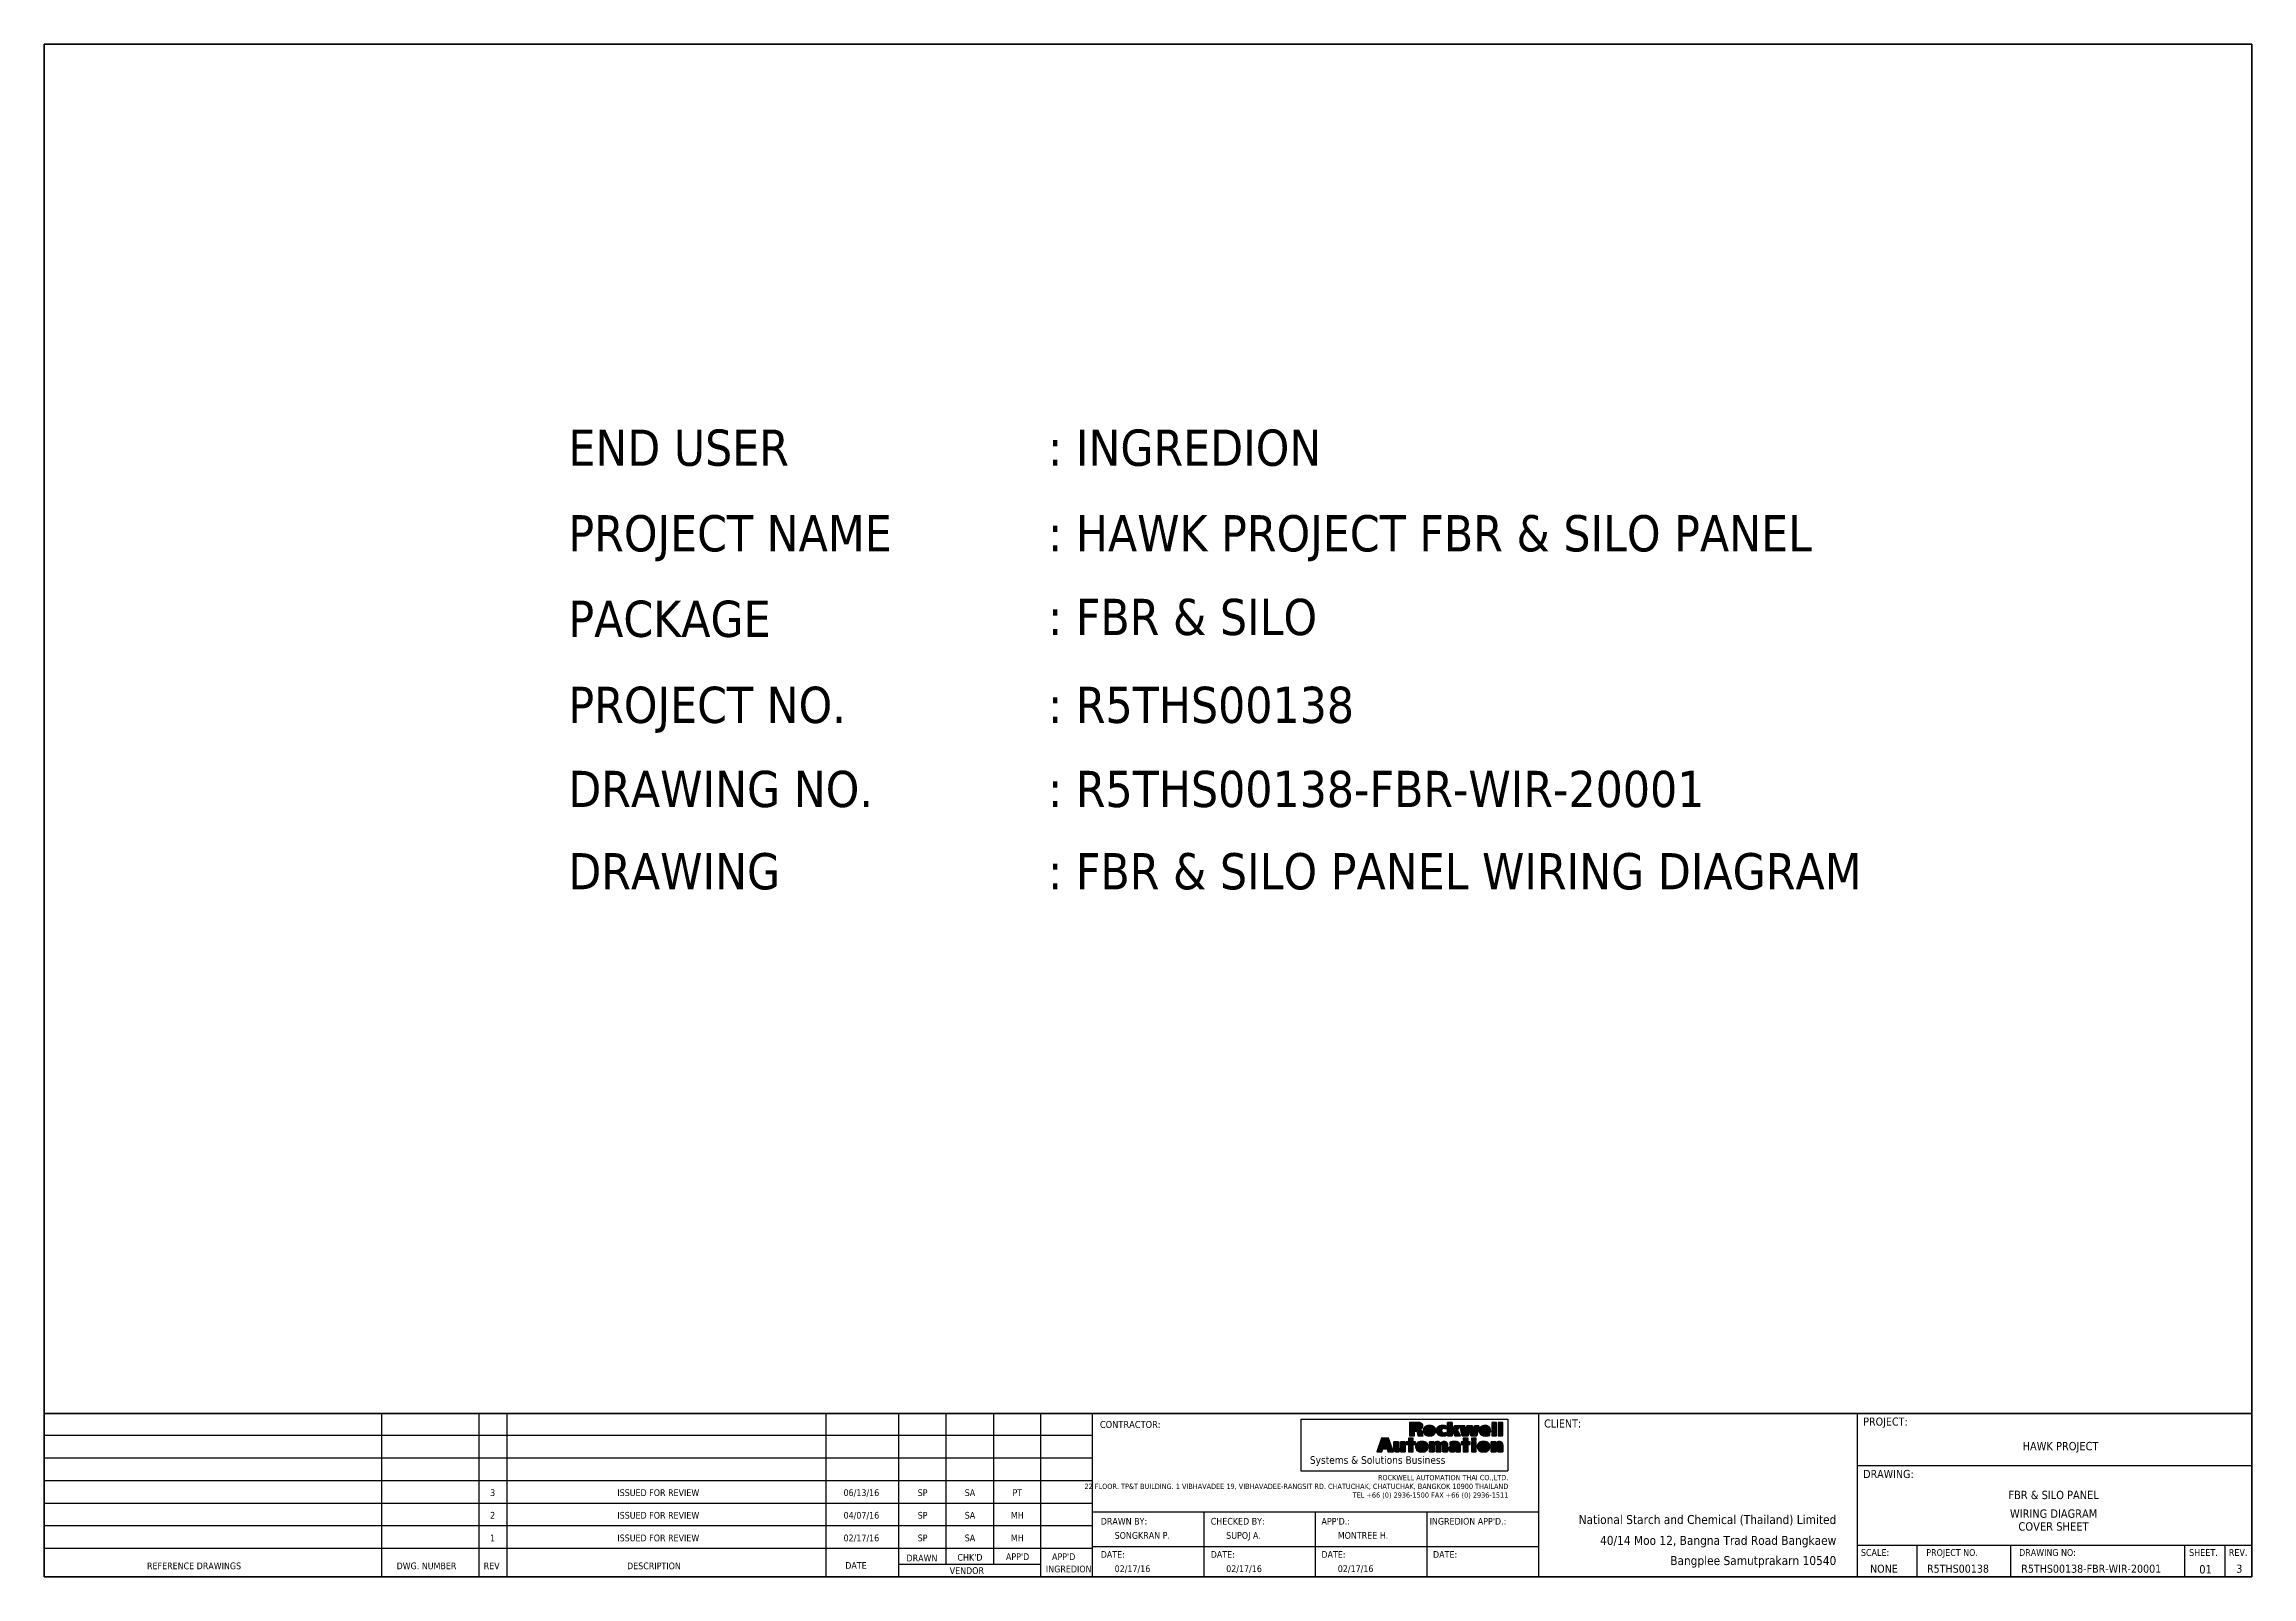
# Model space of a CAD drawing. Header units: millimetres. Extents: x 0 to 1792788, y -13 to 262234.
# Drawn here: x 557 to 99447, y 184506 to 253193 of the extents above; entities that cross this region are included whole.
import ezdxf
from ezdxf.enums import TextEntityAlignment as Align

# ---------------------------------------------------------------- set-up
doc = ezdxf.new("R2010")
doc.units = ezdxf.units.MM
for name, color, linetype, lineweight in [('GT_1', 9, 'Continuous', 25), ('HELPPOINT', 7, 'Continuous', 25), ('MEMBER', 7, 'Continuous', 25), ('RA_LOGO', 2, 'Continuous', 25), ('TITLE_BOX', 7, 'Continuous', 25)]:
    doc.layers.add(name, color=color, linetype=linetype, lineweight=lineweight)
doc.styles.add('Tahoma', font='')
doc.styles.get('Tahoma').set_extended_font_data('Tahoma')

msp = doc.modelspace()

# ---------------------------------------------------------------- texts
at = {"color": 7, "style": 'Tahoma'}
for s, height, p in [('END USER', 1622.8, (24039, 234298)), (': INGREDION', 1622.76, (45516, 234298)), ('PROJECT NAME', 1622.76, (24039, 230462)), (': HAWK PROJECT FBR & SILO PANEL', 1622.76, (45516, 230462)), ('PACKAGE', 1622.8, (24039, 226630)), (': FBR & SILO', 1622.76, (45516, 226713)), ('PROJECT NO.', 1622.76, (24039, 222773)), (': R5THS00138', 1622.76, (45516, 222773)), ('DRAWING NO.', 1622.76, (24039, 219005)), (': R5THS00138-FBR-WIR-20001', 1622.76, (45516, 219005)), ('DRAWING', 1622.8, (24039, 215317)), (': FBR & SILO PANEL WIRING DIAGRAM', 1622.76, (45516, 215317))]:
    msp.add_text(s, height=height, dxfattribs=at).set_placement(p)
for s, height, p in [('COVER SHEET', 376.46, (90561, 186766)), ('01', 376.5, (97372, 184846))]:
    msp.add_text(s, height=height, dxfattribs=at).set_placement(p, align=Align.MIDDLE_CENTER)

# ---------------------------------------------------------------- blocks, each defined once
blk = doc.blocks.new('RA_LOGO1')
at = {"layer": 'RA_LOGO', "linetype": 'Continuous', "ltscale": 25.4}
for color, points in [(1, [(25.1, 13.7), (25.8, 13.7), (26.2, 13.7), (26.6, 13.5), (26.8, 13.2), (26.9, 12.8), (27, 12.3), (27.1, 11.7), (27.2, 11.1), (27.3, 10.7), (30.8, 10.7), (30.7, 11.1), (30.6, 11.7), (30.5, 12.2), (30.4, 12.8), (30.2, 13.4), (30, 13.9), (29.6, 14.3), (29.1, 14.6), (28.4, 14.8), (29, 15), (29.5, 15.2), (29.8, 15.5), (30.2, 15.8), (30.4, 16.2), (30.6, 16.6), (30.6, 17.2), (30.6, 17.6), (30.5, 18), (30.3, 18.4), (30.1, 18.6), (29.8, 18.9), (29.5, 19.1), (29.1, 19.3), (28.7, 19.4), (28.2, 19.5), (27.7, 19.5), (27.2, 19.5), (21.7, 19.5), (21.7, 10.7), (25.1, 10.7)]), (1, [(24.9, 15.7), (24.9, 17.6), (25.9, 17.6), (26.5, 17.5), (27, 17.2), (27.2, 16.7), (27.1, 16.1), (26.8, 15.8), (26.3, 15.7), (25.8, 15.7)]), (1, [(33, 17.2), (32.6, 17), (32.3, 16.8), (32, 16.6), (31.7, 16.4), (31.4, 16.1), (31.3, 15.7), (31.1, 15.4), (31, 15), (30.9, 14.6), (30.9, 14.1), (30.9, 13.7), (31, 13.3), (31.1, 12.9), (31.2, 12.5), (31.4, 12.2), (31.6, 11.9), (31.8, 11.6), (32.1, 11.3), (32.4, 11.1), (32.8, 11), (33.1, 10.8), (33.6, 10.7), (34, 10.6), (34.5, 10.6), (35, 10.5), (35.5, 10.6), (36, 10.6), (36.5, 10.7), (36.9, 10.8), (37.3, 11), (37.6, 11.1), (37.9, 11.3), (38.2, 11.6), (38.4, 11.9), (38.7, 12.2), (38.8, 12.5), (39, 12.9), (39, 13.3), (39.1, 13.7), (39.1, 14.1), (39.1, 14.6), (39, 15), (38.9, 15.4), (38.8, 15.7), (38.6, 16.1), (38.3, 16.4), (38.1, 16.6), (37.7, 16.8), (37.4, 17), (37, 17.2), (36.6, 17.3), (36.1, 17.4), (35.6, 17.4), (35, 17.5), (34.5, 17.4), (33.9, 17.4), (33.5, 17.3)]), (1, [(34.6, 15.4), (35, 15.6), (35.5, 15.4), (35.7, 14.8), (35.7, 14.1), (35.7, 13.4), (35.6, 12.9), (35.4, 12.6), (35, 12.4), (34.6, 12.6), (34.4, 12.9), (34.3, 13.4), (34.3, 14.1), (34.4, 14.8)]), (1, [(43.1, 14.6), (43.3, 15), (43.6, 15.3), (44.1, 15.5), (44.6, 15.6), (45.2, 15.5), (45.6, 15.4), (46, 15.2), (46, 17.2), (45.5, 17.3), (45, 17.4), (44.4, 17.4), (43.7, 17.5), (43.2, 17.4), (42.7, 17.4), (42.2, 17.3), (41.7, 17.2), (41.3, 17), (41, 16.8), (40.7, 16.6), (40.4, 16.4), (40.2, 16.1), (40, 15.7), (39.8, 15.4), (39.7, 15), (39.6, 14.6), (39.6, 14.1), (39.6, 13.7), (39.7, 13.3), (39.8, 12.9), (39.9, 12.5), (40.1, 12.2), (40.3, 11.9), (40.5, 11.6), (40.8, 11.3), (41.1, 11.1), (41.5, 11), (41.8, 10.8), (42.3, 10.7), (42.7, 10.6), (43.2, 10.6), (43.7, 10.5), (44.4, 10.6), (45, 10.6), (45.6, 10.7), (46.1, 10.9), (46.1, 12.8), (45.6, 12.6), (45.2, 12.5), (44.6, 12.4), (44.1, 12.5), (43.6, 12.7), (43.3, 13), (43.1, 13.5), (43, 14.1)]), (1, [(50.1, 19.5), (46.9, 19.5), (46.9, 10.7), (50.1, 10.7), (50.1, 14.4)]), (1, [(50.1, 14.4), (51.9, 10.7), (55.6, 10.7), (53.4, 14.4), (55.2, 17.3), (51.7, 17.3)]), (1, [(56.7, 10.7), (60.7, 10.7), (61.5, 15.2), (61.6, 15.2), (62.4, 10.7), (66.4, 10.7), (67.8, 17.3), (64.9, 17.3), (64.3, 13), (64.3, 13), (63.6, 17.3), (59.7, 17.3), (59, 13), (59, 13), (58.4, 17.3), (55.2, 17.3)]), (1, [(71.6, 10.6), (72.1, 10.5), (72.6, 10.5), (73.2, 10.6), (73.7, 10.6), (74.2, 10.7), (74.6, 10.8), (75.1, 10.9), (75.1, 12.6), (74.6, 12.4), (74.1, 12.3), (73.5, 12.2), (72.9, 12.2), (72.4, 12.2), (71.9, 12.3), (71.5, 12.5), (71.2, 12.8), (71.1, 13.2), (75.6, 13.2), (75.6, 13.6), (75.5, 14.1), (75.5, 14.5), (75.4, 15), (75.3, 15.4), (75.2, 15.7), (75, 16.1), (74.8, 16.4), (74.5, 16.6), (74.2, 16.9), (73.9, 17.1), (73.5, 17.2), (73.1, 17.4), (72.6, 17.4), (72.1, 17.5), (71.5, 17.4), (71, 17.4), (70.5, 17.3), (70.1, 17.2), (69.7, 17), (69.3, 16.8), (69, 16.6), (68.7, 16.4), (68.5, 16.1), (68.3, 15.7), (68.2, 15.4), (68.1, 15), (68, 14.6), (68, 14.1), (68, 13.7), (68, 13.3), (68.1, 12.9), (68.3, 12.5), (68.4, 12.2), (68.6, 11.9), (68.9, 11.6), (69.2, 11.3), (69.5, 11.1), (69.8, 11), (70.2, 10.8), (70.6, 10.7), (71.1, 10.6)]), (1, [(71.1, 14.6), (71.1, 15.2), (71.4, 15.7), (72, 15.9), (72.5, 15.7), (72.7, 15.2), (72.8, 14.6)]), (1, [(76.4, 10.7), (79.5, 10.7), (79.5, 19.5), (76.4, 19.5)]), (1, [(83.6, 19.5), (80.5, 19.5), (80.5, 10.7), (83.6, 10.7)]), (252, [(6.9, 1.9), (7.5, 0), (11.1, 0), (7.9, 9), (3.2, 9), (0, 0), (3.4, 0), (4, 1.9)]), (252, [(6.5, 4.1), (4.5, 4.1), (5.5, 7.1)]), (252, [(18.9, 6.7), (15.7, 6.7), (15.7, 2.8), (15.7, 2.4), (15.5, 2.1), (15.1, 1.9), (14.7, 2.1), (14.5, 2.4), (14.5, 2.8), (14.5, 6.7), (11.3, 6.7), (11.3, 2), (11.3, 1.6), (11.4, 1.2), (11.6, 0.8), (11.8, 0.5), (12.1, 0.2), (12.5, 0), (13, -0.1), (13.6, -0.1), (14.2, -0.1), (14.7, 0), (15.2, 0.3), (15.5, 0.7), (15.9, 1.2), (15.9, 0), (18.9, 0)]), (252, [(24.3, 4.9), (25.7, 4.9), (25.7, 6.7), (24.3, 6.7), (24.3, 9), (21, 9), (21, 6.7), (19.6, 6.7), (19.6, 4.9), (21, 4.9), (21, 0), (24.3, 0)]), (252, [(29, -0.1), (29.4, -0.1), (30, -0.1), (30.5, -0.1), (31, -0.1), (31.4, 0), (31.9, 0.1), (32.3, 0.3), (32.6, 0.5), (32.9, 0.7), (33.2, 0.9), (33.5, 1.2), (33.7, 1.5), (33.8, 1.9), (34, 2.2), (34.1, 2.6), (34.1, 3), (34.2, 3.5), (34.1, 4), (34.1, 4.4), (34, 4.8), (33.8, 5.1), (33.6, 5.5), (33.4, 5.8), (33.1, 6), (32.8, 6.3), (32.4, 6.4), (32, 6.6), (31.5, 6.7), (31.1, 6.8), (30.5, 6.9), (30, 6.9), (29.4, 6.9), (28.9, 6.8), (28.4, 6.7), (28, 6.6), (27.6, 6.4), (27.2, 6.3), (26.9, 6), (26.6, 5.8), (26.4, 5.5), (26.2, 5.1), (26, 4.8), (25.9, 4.4), (25.8, 4), (25.8, 3.5), (25.8, 3), (25.9, 2.6), (26, 2.2), (26.1, 1.9), (26.3, 1.5), (26.5, 1.2), (26.7, 0.9), (27, 0.7), (27.3, 0.5), (27.7, 0.3), (28.1, 0.1), (28.5, 0)]), (252, [(29.6, 1.9), (29.4, 2.3), (29.3, 2.8), (29.3, 3.5), (29.3, 4.2), (29.5, 4.7), (30, 5), (30.4, 4.7), (30.6, 4.2), (30.7, 3.5), (30.7, 2.8), (30.6, 2.3), (30.4, 1.9), (30, 1.8)]), (252, [(38.2, 3.9), (38.2, 4.3), (38.4, 4.7), (38.8, 4.8), (39.2, 4.7), (39.4, 4.3), (39.4, 3.9), (39.4, 0), (42.6, 0), (42.6, 3.9), (42.6, 4.3), (42.8, 4.7), (43.2, 4.8), (43.6, 4.7), (43.8, 4.3), (43.8, 3.9), (43.8, 0), (47, 0), (47, 4), (47, 4.4), (47, 4.8), (47, 5.1), (46.9, 5.5), (46.8, 5.8), (46.6, 6.1), (46.4, 6.4), (46.1, 6.6), (45.7, 6.7), (45.2, 6.8), (44.7, 6.9), (44.1, 6.8), (43.6, 6.7), (43.1, 6.5), (42.7, 6.1), (42.5, 5.7), (42.2, 6.2), (41.9, 6.5), (41.4, 6.7), (40.9, 6.8), (40.4, 6.9), (39.9, 6.8), (39.4, 6.7), (39, 6.6), (38.6, 6.3), (38.3, 6), (38, 5.5), (38, 6.7), (35, 6.7), (35, 0), (38.2, 0)]), (252, [(47.8, 1.3), (48, 0.9), (48.2, 0.6), (48.5, 0.3), (48.9, 0.1), (49.3, 0), (49.8, -0.1), (50.2, -0.1), (50.8, -0.1), (51.3, 0), (51.7, 0.2), (52.1, 0.6), (52.5, 1), (52.5, 0), (55.5, 0), (55.5, 4.1), (55.4, 4.6), (55.4, 5), (55.2, 5.4), (55, 5.7), (54.7, 6), (54.4, 6.2), (54.1, 6.4), (53.8, 6.6), (53.4, 6.7), (53, 6.8), (52.6, 6.8), (52.2, 6.9), (51.8, 6.9), (51.4, 6.9), (50.7, 6.9), (50.1, 6.8), (49.6, 6.7), (49.1, 6.6), (48.5, 6.5), (48.5, 4.6), (49.1, 4.8), (49.6, 5), (50.2, 5.1), (50.8, 5.2), (51.3, 5.2), (51.7, 5.1), (52.1, 4.9), (52.4, 4.6), (52.5, 4.2), (52.2, 4.2), (51.7, 4.3), (51.2, 4.3), (50.8, 4.3), (50.4, 4.2), (49.9, 4.2), (49.5, 4.1), (49.1, 3.9), (48.7, 3.7), (48.4, 3.5), (48.1, 3.2), (47.9, 2.8), (47.8, 2.3), (47.8, 1.8)]), (252, [(50.7, 2.2), (51, 2.7), (51.5, 2.9), (52.2, 3), (52.5, 3), (52.5, 2.7), (52.4, 2.2), (52.1, 1.7), (51.5, 1.6), (51.1, 1.6), (50.8, 1.8)]), (252, [(57.3, 0), (60.6, 0), (60.6, 4.9), (62, 4.9), (62, 6.7), (60.6, 6.7), (60.6, 9), (57.3, 9), (57.3, 6.7), (56, 6.7), (56, 4.9), (57.3, 4.9)]), (252, [(66, 7.5), (66, 9), (62.8, 9), (62.8, 7.5)]), (252, [(62.8, 0), (66, 0), (66, 6.7), (62.8, 6.7)]), (252, [(69.9, -0.1), (70.4, -0.1), (70.9, -0.1), (71.4, -0.1), (71.9, -0.1), (72.4, 0), (72.8, 0.1), (73.2, 0.3), (73.5, 0.5), (73.8, 0.7), (74.1, 0.9), (74.4, 1.2), (74.6, 1.5), (74.8, 1.9), (74.9, 2.2), (75, 2.6), (75, 3), (75.1, 3.5), (75, 4), (75, 4.4), (74.9, 4.8), (74.7, 5.1), (74.5, 5.5), (74.3, 5.8), (74, 6), (73.7, 6.3), (73.3, 6.4), (72.9, 6.6), (72.5, 6.7), (72, 6.8), (71.4, 6.9), (70.9, 6.9), (70.3, 6.9), (69.8, 6.8), (69.3, 6.7), (68.9, 6.6), (68.5, 6.4), (68.1, 6.3), (67.8, 6), (67.5, 5.8), (67.3, 5.5), (67.1, 5.1), (66.9, 4.8), (66.8, 4.4), (66.7, 4), (66.7, 3.5), (66.7, 3), (66.8, 2.6), (66.9, 2.2), (67, 1.9), (67.2, 1.5), (67.4, 1.2), (67.6, 0.9), (67.9, 0.7), (68.2, 0.5), (68.6, 0.3), (69, 0.1), (69.4, 0)]), (252, [(70.5, 1.9), (70.3, 2.3), (70.2, 2.8), (70.2, 3.5), (70.2, 4.2), (70.4, 4.7), (70.9, 5), (71.4, 4.7), (71.6, 4.2), (71.6, 3.5), (71.6, 2.8), (71.5, 2.3), (71.3, 1.9), (70.9, 1.8)]), (252, [(79.2, 3.9), (79.2, 4.3), (79.3, 4.7), (79.7, 4.8), (80.1, 4.7), (80.3, 4.3), (80.3, 3.9), (80.3, 0), (83.6, 0), (83.6, 4.7), (83.5, 5.1), (83.4, 5.6), (83.3, 5.9), (83, 6.3), (82.7, 6.5), (82.3, 6.7), (81.8, 6.8), (81.2, 6.9), (80.7, 6.8), (80.1, 6.7), (79.7, 6.4), (79.3, 6.1), (79, 5.5), (79, 6.7), (75.9, 6.7), (75.9, 0), (79.2, 0)])]:
    blk.add_hatch(color=color, dxfattribs=at).paths.add_polyline_path(points, flags=0)
at = {"layer": 'RA_LOGO', "color": 1, "linetype": 'Continuous', "ltscale": 25.4}
for points in [[(29.1, 19.3), (28.7, 19.4), (28.2, 19.5), (27.7, 19.5), (27.2, 19.5), (21.7, 19.5), (21.7, 10.7), (25.1, 10.7), (25.1, 13.7), (25.8, 13.7), (26.2, 13.7), (26.6, 13.5), (26.8, 13.2), (26.9, 12.8), (27, 12.3), (27.1, 11.7), (27.2, 11.1), (27.3, 10.7), (30.8, 10.7), (30.7, 11.1), (30.6, 11.7), (30.5, 12.2), (30.4, 12.8), (30.2, 13.4), (30, 13.9), (29.6, 14.3), (29.1, 14.6), (28.5, 14.8), (28.5, 14.8), (29, 15), (29.5, 15.2), (29.8, 15.5), (30.2, 15.8), (30.4, 16.2), (30.6, 16.6), (30.6, 17.2), (30.6, 17.6), (30.5, 18), (30.3, 18.4), (30.1, 18.6), (29.8, 18.9), (29.5, 19.1)], [(25.1, 13.7), (25.8, 13.7), (26.2, 13.7), (26.6, 13.5), (26.8, 13.2), (26.9, 12.8), (27, 12.3), (27.1, 11.7), (27.2, 11.1), (27.3, 10.7), (30.8, 10.7), (30.7, 11.1), (30.6, 11.7), (30.5, 12.2), (30.4, 12.8), (30.2, 13.4), (30, 13.9), (29.6, 14.3), (29.1, 14.6), (28.4, 14.8), (29, 15), (29.5, 15.2), (29.8, 15.5), (30.2, 15.8), (30.4, 16.2), (30.6, 16.6), (30.6, 17.2), (30.6, 17.6), (30.5, 18), (30.3, 18.4), (30.1, 18.6), (29.8, 18.9), (29.5, 19.1), (29.1, 19.3), (28.7, 19.4), (28.2, 19.5), (27.7, 19.5), (27.2, 19.5), (21.7, 19.5), (21.7, 10.7), (25.1, 10.7)], [(24.9, 15.7), (24.9, 17.6), (25.9, 17.6), (26.5, 17.5), (27, 17.2), (27.2, 16.7), (27.1, 16.1), (26.8, 15.8), (26.3, 15.7), (25.8, 15.7)], [(25.8, 15.7), (24.9, 15.7), (24.9, 17.6), (25.9, 17.6), (26.5, 17.5), (27, 17.2), (27.2, 16.7), (27.1, 16.1), (26.8, 15.8), (26.3, 15.7)], [(37, 17.2), (36.6, 17.3), (36.1, 17.4), (35.6, 17.4), (35, 17.5), (34.5, 17.4), (33.9, 17.4), (33.5, 17.3), (33, 17.2), (32.6, 17), (32.3, 16.8), (32, 16.6), (31.7, 16.4), (31.4, 16.1), (31.3, 15.7), (31.1, 15.4), (31, 15), (30.9, 14.6), (30.9, 14.1), (30.9, 14.1), (30.9, 13.7), (31, 13.3), (31.1, 12.9), (31.2, 12.5), (31.4, 12.2), (31.6, 11.9), (31.8, 11.6), (32.1, 11.3), (32.4, 11.1), (32.8, 11), (33.1, 10.8), (33.6, 10.7), (34, 10.6), (34.5, 10.6), (35, 10.5), (35.5, 10.6), (36, 10.6), (36.5, 10.7), (36.9, 10.8), (37.3, 11), (37.6, 11.1), (37.9, 11.3), (38.2, 11.6), (38.4, 11.9), (38.7, 12.2), (38.8, 12.5), (39, 12.9), (39, 13.3), (39.1, 13.7), (39.1, 14.1), (39.1, 14.6), (39, 15), (38.9, 15.4), (38.8, 15.7), (38.6, 16.1), (38.3, 16.4), (38.1, 16.6), (37.7, 16.8), (37.4, 17)], [(33, 17.2), (32.6, 17), (32.3, 16.8), (32, 16.6), (31.7, 16.4), (31.4, 16.1), (31.3, 15.7), (31.1, 15.4), (31, 15), (30.9, 14.6), (30.9, 14.1), (30.9, 13.7), (31, 13.3), (31.1, 12.9), (31.2, 12.5), (31.4, 12.2), (31.6, 11.9), (31.8, 11.6), (32.1, 11.3), (32.4, 11.1), (32.8, 11), (33.1, 10.8), (33.6, 10.7), (34, 10.6), (34.5, 10.6), (35, 10.5), (35.5, 10.6), (36, 10.6), (36.5, 10.7), (36.9, 10.8), (37.3, 11), (37.6, 11.1), (37.9, 11.3), (38.2, 11.6), (38.4, 11.9), (38.7, 12.2), (38.8, 12.5), (39, 12.9), (39, 13.3), (39.1, 13.7), (39.1, 14.1), (39.1, 14.6), (39, 15), (38.9, 15.4), (38.8, 15.7), (38.6, 16.1), (38.3, 16.4), (38.1, 16.6), (37.7, 16.8), (37.4, 17), (37, 17.2), (36.6, 17.3), (36.1, 17.4), (35.6, 17.4), (35, 17.5), (34.5, 17.4), (33.9, 17.4), (33.5, 17.3)], [(34.3, 14.1), (34.4, 14.8), (34.6, 15.4), (35, 15.6), (35.5, 15.4), (35.7, 14.8), (35.7, 14.1), (35.7, 13.4), (35.6, 12.9), (35.4, 12.6), (35, 12.4), (34.6, 12.6), (34.4, 12.9), (34.3, 13.4)], [(34.6, 15.4), (35, 15.6), (35.5, 15.4), (35.7, 14.8), (35.7, 14.1), (35.7, 13.4), (35.6, 12.9), (35.4, 12.6), (35, 12.4), (34.6, 12.6), (34.4, 12.9), (34.3, 13.4), (34.3, 14.1), (34.4, 14.8)], [(42.7, 17.4), (43.2, 17.4), (43.7, 17.5), (44.4, 17.4), (45, 17.4), (45.5, 17.3), (46, 17.2), (46, 15.2), (45.6, 15.4), (45.2, 15.5), (44.6, 15.6), (44.1, 15.5), (43.6, 15.3), (43.3, 15), (43.1, 14.6), (43, 14.1), (43.1, 13.5), (43.3, 13), (43.6, 12.7), (44.1, 12.5), (44.6, 12.4), (45.2, 12.5), (45.6, 12.6), (46.1, 12.8), (46.1, 10.9), (45.6, 10.7), (45, 10.6), (44.4, 10.6), (43.7, 10.5), (43.2, 10.6), (42.7, 10.6), (42.3, 10.7), (41.8, 10.8), (41.5, 11), (41.1, 11.1), (40.8, 11.3), (40.5, 11.6), (40.3, 11.9), (40.1, 12.2), (39.9, 12.5), (39.8, 12.9), (39.7, 13.3), (39.6, 13.7), (39.6, 14.1), (39.6, 14.6), (39.7, 15), (39.8, 15.4), (40, 15.7), (40.2, 16.1), (40.4, 16.4), (40.7, 16.6), (41, 16.8), (41.3, 17), (41.7, 17.2), (42.2, 17.3)], [(43.1, 14.6), (43.3, 15), (43.6, 15.3), (44.1, 15.5), (44.6, 15.6), (45.2, 15.5), (45.6, 15.4), (46, 15.2), (46, 17.2), (45.5, 17.3), (45, 17.4), (44.4, 17.4), (43.7, 17.5), (43.2, 17.4), (42.7, 17.4), (42.2, 17.3), (41.7, 17.2), (41.3, 17), (41, 16.8), (40.7, 16.6), (40.4, 16.4), (40.2, 16.1), (40, 15.7), (39.8, 15.4), (39.7, 15), (39.6, 14.6), (39.6, 14.1), (39.6, 13.7), (39.7, 13.3), (39.8, 12.9), (39.9, 12.5), (40.1, 12.2), (40.3, 11.9), (40.5, 11.6), (40.8, 11.3), (41.1, 11.1), (41.5, 11), (41.8, 10.8), (42.3, 10.7), (42.7, 10.6), (43.2, 10.6), (43.7, 10.5), (44.4, 10.6), (45, 10.6), (45.6, 10.7), (46.1, 10.9), (46.1, 12.8), (45.6, 12.6), (45.2, 12.5), (44.6, 12.4), (44.1, 12.5), (43.6, 12.7), (43.3, 13), (43.1, 13.5), (43, 14.1)], [(50.1, 10.7), (46.9, 10.7), (46.9, 19.5), (50.1, 19.5), (50.1, 14.4), (50.1, 14.4), (50.1, 14.4)], [(50.1, 19.5), (46.9, 19.5), (46.9, 10.7), (50.1, 10.7), (50.1, 14.4)], [(50.1, 14.4), (51.9, 10.7), (55.6, 10.7), (53.4, 14.4), (55.2, 17.3), (51.7, 17.3)], [(51.9, 10.7), (50.1, 14.4), (51.7, 17.3), (55.2, 17.3), (53.4, 14.4), (55.6, 10.7)], [(62.4, 10.7), (61.6, 15.2), (61.5, 15.2), (60.7, 10.7), (56.7, 10.7), (55.2, 17.3), (58.4, 17.3), (59, 13), (59, 13), (59.7, 17.3), (63.6, 17.3), (64.3, 13), (64.3, 13), (64.9, 17.3), (67.8, 17.3), (66.4, 10.7)], [(56.7, 10.7), (60.7, 10.7), (61.5, 15.2), (61.6, 15.2), (62.4, 10.7), (66.4, 10.7), (67.8, 17.3), (64.9, 17.3), (64.3, 13), (64.3, 13), (63.6, 17.3), (59.7, 17.3), (59, 13), (59, 13), (58.4, 17.3), (55.2, 17.3)], [(71.6, 10.6), (72.1, 10.5), (72.6, 10.5), (73.2, 10.6), (73.7, 10.6), (74.2, 10.7), (74.6, 10.8), (75.1, 10.9), (75.1, 12.6), (74.6, 12.4), (74.1, 12.3), (73.5, 12.2), (72.9, 12.2), (72.4, 12.2), (71.9, 12.3), (71.5, 12.5), (71.2, 12.8), (71.1, 13.2), (75.6, 13.2), (75.6, 13.6), (75.5, 14.1), (75.5, 14.5), (75.4, 15), (75.3, 15.4), (75.2, 15.7), (75, 16.1), (74.8, 16.4), (74.5, 16.6), (74.2, 16.9), (73.9, 17.1), (73.5, 17.2), (73.1, 17.4), (72.6, 17.4), (72.1, 17.5), (71.5, 17.4), (71, 17.4), (70.5, 17.3), (70.1, 17.2), (69.7, 17), (69.3, 16.8), (69, 16.6), (68.7, 16.4), (68.5, 16.1), (68.3, 15.7), (68.2, 15.4), (68.1, 15), (68, 14.6), (68, 14.1), (68, 14.1), (68, 13.7), (68, 13.3), (68.1, 12.9), (68.3, 12.5), (68.4, 12.2), (68.6, 11.9), (68.9, 11.6), (69.2, 11.3), (69.5, 11.1), (69.8, 11), (70.2, 10.8), (70.6, 10.7), (71.1, 10.6)], [(71.6, 10.6), (72.1, 10.5), (72.6, 10.5), (73.2, 10.6), (73.7, 10.6), (74.2, 10.7), (74.6, 10.8), (75.1, 10.9), (75.1, 12.6), (74.6, 12.4), (74.1, 12.3), (73.5, 12.2), (72.9, 12.2), (72.4, 12.2), (71.9, 12.3), (71.5, 12.5), (71.2, 12.8), (71.1, 13.2), (75.6, 13.2), (75.6, 13.6), (75.5, 14.1), (75.5, 14.5), (75.4, 15), (75.3, 15.4), (75.2, 15.7), (75, 16.1), (74.8, 16.4), (74.5, 16.6), (74.2, 16.9), (73.9, 17.1), (73.5, 17.2), (73.1, 17.4), (72.6, 17.4), (72.1, 17.5), (71.5, 17.4), (71, 17.4), (70.5, 17.3), (70.1, 17.2), (69.7, 17), (69.3, 16.8), (69, 16.6), (68.7, 16.4), (68.5, 16.1), (68.3, 15.7), (68.2, 15.4), (68.1, 15), (68, 14.6), (68, 14.1), (68, 13.7), (68, 13.3), (68.1, 12.9), (68.3, 12.5), (68.4, 12.2), (68.6, 11.9), (68.9, 11.6), (69.2, 11.3), (69.5, 11.1), (69.8, 11), (70.2, 10.8), (70.6, 10.7), (71.1, 10.6)], [(72.8, 14.6), (71.1, 14.6), (71.1, 15.2), (71.4, 15.7), (72, 15.9), (72.5, 15.7), (72.7, 15.2)], [(71.1, 14.6), (71.1, 15.2), (71.4, 15.7), (72, 15.9), (72.5, 15.7), (72.7, 15.2), (72.8, 14.6)], [(76.4, 10.7), (79.5, 10.7), (79.5, 19.5), (76.4, 19.5)], [(76.4, 10.7), (79.5, 10.7), (79.5, 19.5), (76.4, 19.5)], [(80.5, 10.7), (83.6, 10.7), (83.6, 19.5), (80.5, 19.5)], [(83.6, 19.5), (80.5, 19.5), (80.5, 10.7), (83.6, 10.7)]]:
    blk.add_lwpolyline(points, close=True, dxfattribs=at)
at = {"layer": 'RA_LOGO', "color": 252, "linetype": 'Continuous', "ltscale": 25.4}
for points in [[(7.5, 0), (11.1, 0), (7.9, 9), (3.2, 9), (0, 0), (3.4, 0), (4, 1.9), (6.9, 1.9)], [(6.9, 1.9), (7.5, 0), (11.1, 0), (7.9, 9), (3.2, 9), (0, 0), (3.4, 0), (4, 1.9)], [(5.5, 7.1), (5.5, 7.1), (6.5, 4.1), (4.5, 4.1)], [(6.5, 4.1), (4.5, 4.1), (5.5, 7.1)], [(11.6, 0.8), (11.4, 1.2), (11.3, 1.6), (11.3, 2), (11.3, 6.7), (14.5, 6.7), (14.5, 2.8), (14.5, 2.4), (14.7, 2.1), (15.1, 1.9), (15.5, 2.1), (15.7, 2.4), (15.7, 2.8), (15.7, 6.7), (18.9, 6.7), (18.9, 0), (15.9, 0), (15.9, 1.2), (15.8, 1.2), (15.5, 0.7), (15.2, 0.3), (14.7, 0), (14.2, -0.1), (13.6, -0.1), (13, -0.1), (12.5, 0), (12.1, 0.2), (11.8, 0.5)], [(18.9, 6.7), (15.7, 6.7), (15.7, 2.8), (15.7, 2.4), (15.5, 2.1), (15.1, 1.9), (14.7, 2.1), (14.5, 2.4), (14.5, 2.8), (14.5, 6.7), (11.3, 6.7), (11.3, 2), (11.3, 1.6), (11.4, 1.2), (11.6, 0.8), (11.8, 0.5), (12.1, 0.2), (12.5, 0), (13, -0.1), (13.6, -0.1), (14.2, -0.1), (14.7, 0), (15.2, 0.3), (15.5, 0.7), (15.9, 1.2), (15.9, 0), (18.9, 0)], [(24.3, 4.9), (25.7, 4.9), (25.7, 6.7), (24.3, 6.7), (24.3, 9), (21, 9), (21, 6.7), (19.6, 6.7), (19.6, 4.9), (21, 4.9), (21, 0), (24.3, 0)], [(24.3, 4.9), (25.7, 4.9), (25.7, 6.7), (24.3, 6.7), (24.3, 9), (21, 9), (21, 6.7), (19.6, 6.7), (19.6, 4.9), (21, 4.9), (21, 0), (24.3, 0)], [(29.4, 6.9), (28.9, 6.8), (28.4, 6.7), (28, 6.6), (27.6, 6.4), (27.2, 6.3), (26.9, 6), (26.6, 5.8), (26.4, 5.5), (26.2, 5.1), (26, 4.8), (25.9, 4.4), (25.8, 4), (25.8, 3.5), (25.8, 3.5), (25.8, 3), (25.9, 2.6), (26, 2.2), (26.1, 1.9), (26.3, 1.5), (26.5, 1.2), (26.7, 0.9), (27, 0.7), (27.3, 0.5), (27.7, 0.3), (28.1, 0.1), (28.5, 0), (29, -0.1), (29.4, -0.1), (30, -0.1), (30.5, -0.1), (31, -0.1), (31.4, 0), (31.9, 0.1), (32.3, 0.3), (32.6, 0.5), (32.9, 0.7), (33.2, 0.9), (33.5, 1.2), (33.7, 1.5), (33.8, 1.9), (34, 2.2), (34.1, 2.6), (34.1, 3), (34.2, 3.5), (34.2, 3.5), (34.1, 4), (34.1, 4.4), (34, 4.8), (33.8, 5.1), (33.6, 5.5), (33.4, 5.8), (33.1, 6), (32.8, 6.3), (32.4, 6.4), (32, 6.6), (31.5, 6.7), (31.1, 6.8), (30.5, 6.9), (30, 6.9), (30, 6.9)], [(29, -0.1), (29.4, -0.1), (30, -0.1), (30.5, -0.1), (31, -0.1), (31.4, 0), (31.9, 0.1), (32.3, 0.3), (32.6, 0.5), (32.9, 0.7), (33.2, 0.9), (33.5, 1.2), (33.7, 1.5), (33.8, 1.9), (34, 2.2), (34.1, 2.6), (34.1, 3), (34.2, 3.5), (34.1, 4), (34.1, 4.4), (34, 4.8), (33.8, 5.1), (33.6, 5.5), (33.4, 5.8), (33.1, 6), (32.8, 6.3), (32.4, 6.4), (32, 6.6), (31.5, 6.7), (31.1, 6.8), (30.5, 6.9), (30, 6.9), (29.4, 6.9), (28.9, 6.8), (28.4, 6.7), (28, 6.6), (27.6, 6.4), (27.2, 6.3), (26.9, 6), (26.6, 5.8), (26.4, 5.5), (26.2, 5.1), (26, 4.8), (25.9, 4.4), (25.8, 4), (25.8, 3.5), (25.8, 3), (25.9, 2.6), (26, 2.2), (26.1, 1.9), (26.3, 1.5), (26.5, 1.2), (26.7, 0.9), (27, 0.7), (27.3, 0.5), (27.7, 0.3), (28.1, 0.1), (28.5, 0)], [(29.3, 3.5), (29.3, 4.2), (29.5, 4.7), (30, 5), (30.4, 4.7), (30.6, 4.2), (30.7, 3.5), (30.7, 2.8), (30.6, 2.3), (30.4, 1.9), (30, 1.8), (29.6, 1.9), (29.4, 2.3), (29.3, 2.8)], [(29.6, 1.9), (29.4, 2.3), (29.3, 2.8), (29.3, 3.5), (29.3, 4.2), (29.5, 4.7), (30, 5), (30.4, 4.7), (30.6, 4.2), (30.7, 3.5), (30.7, 2.8), (30.6, 2.3), (30.4, 1.9), (30, 1.8)], [(39.4, 4.3), (39.2, 4.7), (38.8, 4.8), (38.4, 4.7), (38.2, 4.3), (38.2, 3.9), (38.2, 0), (35, 0), (35, 6.7), (38, 6.7), (38, 5.6), (38.1, 5.6), (38.3, 6), (38.6, 6.3), (39, 6.6), (39.4, 6.7), (39.9, 6.8), (40.4, 6.9), (40.9, 6.8), (41.4, 6.7), (41.9, 6.5), (42.2, 6.2), (42.5, 5.7), (42.5, 5.7), (42.7, 6.1), (43.1, 6.5), (43.6, 6.7), (44.1, 6.8), (44.7, 6.9), (45.2, 6.8), (45.7, 6.7), (46.1, 6.6), (46.4, 6.4), (46.6, 6.1), (46.8, 5.8), (46.9, 5.5), (47, 5.1), (47, 4.8), (47, 4.4), (47, 4), (47, 0), (43.8, 0), (43.8, 3.9), (43.8, 4.3), (43.6, 4.7), (43.2, 4.8), (42.8, 4.7), (42.6, 4.3), (42.6, 3.9), (42.6, 0), (39.4, 0), (39.4, 3.9)], [(38.2, 3.9), (38.2, 4.3), (38.4, 4.7), (38.8, 4.8), (39.2, 4.7), (39.4, 4.3), (39.4, 3.9), (39.4, 0), (42.6, 0), (42.6, 3.9), (42.6, 4.3), (42.8, 4.7), (43.2, 4.8), (43.6, 4.7), (43.8, 4.3), (43.8, 3.9), (43.8, 0), (47, 0), (47, 4), (47, 4.4), (47, 4.8), (47, 5.1), (46.9, 5.5), (46.8, 5.8), (46.6, 6.1), (46.4, 6.4), (46.1, 6.6), (45.7, 6.7), (45.2, 6.8), (44.7, 6.9), (44.1, 6.8), (43.6, 6.7), (43.1, 6.5), (42.7, 6.1), (42.5, 5.7), (42.2, 6.2), (41.9, 6.5), (41.4, 6.7), (40.9, 6.8), (40.4, 6.9), (39.9, 6.8), (39.4, 6.7), (39, 6.6), (38.6, 6.3), (38.3, 6), (38, 5.5), (38, 6.7), (35, 6.7), (35, 0), (38.2, 0)], [(50.1, 6.8), (49.6, 6.7), (49.1, 6.6), (48.5, 6.5), (48.5, 4.6), (49.1, 4.8), (49.6, 5), (50.2, 5.1), (50.8, 5.2), (51.3, 5.2), (51.7, 5.1), (52.1, 4.9), (52.4, 4.6), (52.5, 4.2), (52.2, 4.2), (51.7, 4.3), (51.2, 4.3), (50.8, 4.3), (50.4, 4.2), (49.9, 4.2), (49.5, 4.1), (49.1, 3.9), (48.7, 3.7), (48.4, 3.5), (48.1, 3.2), (47.9, 2.8), (47.8, 2.3), (47.8, 1.8), (47.8, 1.8), (47.8, 1.3), (48, 0.9), (48.2, 0.6), (48.5, 0.3), (48.9, 0.1), (49.3, 0), (49.8, -0.1), (50.2, -0.1), (50.8, -0.1), (51.3, 0), (51.7, 0.2), (52.1, 0.6), (52.4, 1), (52.5, 1), (52.5, 0), (55.5, 0), (55.5, 4.1), (55.4, 4.6), (55.4, 5), (55.2, 5.4), (55, 5.7), (54.7, 6), (54.4, 6.2), (54.1, 6.4), (53.8, 6.6), (53.4, 6.7), (53, 6.8), (52.6, 6.8), (52.2, 6.9), (51.8, 6.9), (51.4, 6.9), (50.7, 6.9)], [(47.8, 1.3), (48, 0.9), (48.2, 0.6), (48.5, 0.3), (48.9, 0.1), (49.3, 0), (49.8, -0.1), (50.2, -0.1), (50.8, -0.1), (51.3, 0), (51.7, 0.2), (52.1, 0.6), (52.5, 1), (52.5, 0), (55.5, 0), (55.5, 4.1), (55.4, 4.6), (55.4, 5), (55.2, 5.4), (55, 5.7), (54.7, 6), (54.4, 6.2), (54.1, 6.4), (53.8, 6.6), (53.4, 6.7), (53, 6.8), (52.6, 6.8), (52.2, 6.9), (51.8, 6.9), (51.4, 6.9), (50.7, 6.9), (50.1, 6.8), (49.6, 6.7), (49.1, 6.6), (48.5, 6.5), (48.5, 4.6), (49.1, 4.8), (49.6, 5), (50.2, 5.1), (50.8, 5.2), (51.3, 5.2), (51.7, 5.1), (52.1, 4.9), (52.4, 4.6), (52.5, 4.2), (52.2, 4.2), (51.7, 4.3), (51.2, 4.3), (50.8, 4.3), (50.4, 4.2), (49.9, 4.2), (49.5, 4.1), (49.1, 3.9), (48.7, 3.7), (48.4, 3.5), (48.1, 3.2), (47.9, 2.8), (47.8, 2.3), (47.8, 1.8)], [(50.7, 2.2), (51, 2.7), (51.5, 2.9), (52.2, 3), (52.5, 3), (52.5, 2.7), (52.4, 2.2), (52.1, 1.7), (51.5, 1.6), (51.1, 1.6), (50.8, 1.8)], [(52.5, 2.7), (52.4, 2.2), (52.1, 1.7), (51.5, 1.6), (51.1, 1.6), (50.8, 1.8), (50.7, 2.2), (51, 2.7), (51.5, 2.9), (52.2, 3), (52.5, 3)], [(60.6, 0), (60.6, 4.9), (62, 4.9), (62, 6.7), (60.6, 6.7), (60.6, 9), (57.3, 9), (57.3, 6.7), (56, 6.7), (56, 4.9), (57.3, 4.9), (57.3, 0)], [(57.3, 0), (60.6, 0), (60.6, 4.9), (62, 4.9), (62, 6.7), (60.6, 6.7), (60.6, 9), (57.3, 9), (57.3, 6.7), (56, 6.7), (56, 4.9), (57.3, 4.9)], [(66, 7.5), (66, 9), (62.8, 9), (62.8, 7.5)], [(62.8, 7.5), (66, 7.5), (66, 9), (62.8, 9)], [(62.8, 0), (66, 0), (66, 6.7), (62.8, 6.7)], [(62.8, 0), (66, 0), (66, 6.7), (62.8, 6.7)], [(72.9, 6.6), (72.5, 6.7), (72, 6.8), (71.4, 6.9), (70.9, 6.9), (70.3, 6.9), (69.8, 6.8), (69.3, 6.7), (68.9, 6.6), (68.5, 6.4), (68.1, 6.3), (67.8, 6), (67.5, 5.8), (67.3, 5.5), (67.1, 5.1), (66.9, 4.8), (66.8, 4.4), (66.7, 4), (66.7, 3.5), (66.7, 3.5), (66.7, 3), (66.8, 2.6), (66.9, 2.2), (67, 1.9), (67.2, 1.5), (67.4, 1.2), (67.6, 0.9), (67.9, 0.7), (68.2, 0.5), (68.6, 0.3), (69, 0.1), (69.4, 0), (69.9, -0.1), (70.4, -0.1), (70.9, -0.1), (71.4, -0.1), (71.9, -0.1), (72.4, 0), (72.8, 0.1), (73.2, 0.3), (73.5, 0.5), (73.8, 0.7), (74.1, 0.9), (74.4, 1.2), (74.6, 1.5), (74.8, 1.9), (74.9, 2.2), (75, 2.6), (75, 3), (75.1, 3.5), (75.1, 3.5), (75, 4), (75, 4.4), (74.9, 4.8), (74.7, 5.1), (74.5, 5.5), (74.3, 5.8), (74, 6), (73.7, 6.3), (73.3, 6.4)], [(69.9, -0.1), (70.4, -0.1), (70.9, -0.1), (71.4, -0.1), (71.9, -0.1), (72.4, 0), (72.8, 0.1), (73.2, 0.3), (73.5, 0.5), (73.8, 0.7), (74.1, 0.9), (74.4, 1.2), (74.6, 1.5), (74.8, 1.9), (74.9, 2.2), (75, 2.6), (75, 3), (75.1, 3.5), (75, 4), (75, 4.4), (74.9, 4.8), (74.7, 5.1), (74.5, 5.5), (74.3, 5.8), (74, 6), (73.7, 6.3), (73.3, 6.4), (72.9, 6.6), (72.5, 6.7), (72, 6.8), (71.4, 6.9), (70.9, 6.9), (70.3, 6.9), (69.8, 6.8), (69.3, 6.7), (68.9, 6.6), (68.5, 6.4), (68.1, 6.3), (67.8, 6), (67.5, 5.8), (67.3, 5.5), (67.1, 5.1), (66.9, 4.8), (66.8, 4.4), (66.7, 4), (66.7, 3.5), (66.7, 3), (66.8, 2.6), (66.9, 2.2), (67, 1.9), (67.2, 1.5), (67.4, 1.2), (67.6, 0.9), (67.9, 0.7), (68.2, 0.5), (68.6, 0.3), (69, 0.1), (69.4, 0)], [(70.2, 3.5), (70.2, 4.2), (70.4, 4.7), (70.9, 5), (71.4, 4.7), (71.6, 4.2), (71.6, 3.5), (71.6, 2.8), (71.5, 2.3), (71.3, 1.9), (70.9, 1.8), (70.5, 1.9), (70.3, 2.3), (70.2, 2.8)], [(70.5, 1.9), (70.3, 2.3), (70.2, 2.8), (70.2, 3.5), (70.2, 4.2), (70.4, 4.7), (70.9, 5), (71.4, 4.7), (71.6, 4.2), (71.6, 3.5), (71.6, 2.8), (71.5, 2.3), (71.3, 1.9), (70.9, 1.8)], [(79.2, 4.3), (79.2, 3.9), (79.2, 0), (75.9, 0), (75.9, 6.7), (79, 6.7), (79, 5.6), (79, 5.6), (79.3, 6.1), (79.7, 6.4), (80.1, 6.7), (80.7, 6.8), (81.2, 6.9), (81.8, 6.8), (82.3, 6.7), (82.7, 6.5), (83, 6.3), (83.3, 5.9), (83.4, 5.6), (83.5, 5.1), (83.6, 4.7), (83.6, 0), (80.3, 0), (80.3, 3.9), (80.3, 4.3), (80.1, 4.7), (79.7, 4.8), (79.3, 4.7)], [(79.2, 3.9), (79.2, 4.3), (79.3, 4.7), (79.7, 4.8), (80.1, 4.7), (80.3, 4.3), (80.3, 3.9), (80.3, 0), (83.6, 0), (83.6, 4.7), (83.5, 5.1), (83.4, 5.6), (83.3, 5.9), (83, 6.3), (82.7, 6.5), (82.3, 6.7), (81.8, 6.8), (81.2, 6.9), (80.7, 6.8), (80.1, 6.7), (79.7, 6.4), (79.3, 6.1), (79, 5.5), (79, 6.7), (75.9, 6.7), (75.9, 0), (79.2, 0)]]:
    blk.add_lwpolyline(points, close=True, dxfattribs=at)
blk = doc.blocks.new('TPA')
at = {"ltscale": 25.4}
for p, q in [((14356728, 12757470), (14356728, 12754838)), ((14356728, 12757470), (14367258, 12757470)), ((14367258, 12757470), (14367258, 12754838)), ((14356728, 12754838), (14367258, 12754838))]:
    blk.add_line(p, q, dxfattribs=at)
at = {"color": 4, "ltscale": 25.4}
for p, q in [((14388070, 12751057), (14388070, 12749437)), ((14392840, 12751057), (14392840, 12749437))]:
    blk.add_line(p, q, dxfattribs=at)
at = {"color": 4, "ltscale": 12.7}
for p, q in [((14401704, 12751057), (14401704, 12749437)), ((14401704, 12751057), (14401704, 12749437)), ((14403758, 12751057), (14403758, 12749437)), ((14403758, 12751057), (14403758, 12749437))]:
    blk.add_line(p, q, dxfattribs=at)
at = {"layer": 'GT_1', "color": 4, "ltscale": 25.4}
for p, q in [((14309938, 12749437), (14309938, 12757755)), ((14314900, 12749437), (14314900, 12757755)), ((14316319, 12749437), (14316319, 12757755)), ((14332560, 12749437), (14332560, 12757755)), ((14336263, 12749437), (14336263, 12757755)), ((14338674, 12750067), (14338674, 12757755)), ((14341086, 12750068), (14341086, 12757756)), ((14343490, 12749437), (14343490, 12757755)), ((14346116, 12749437), (14346116, 12757755)), ((14368833, 12749437), (14368833, 12757755)), ((14385061, 12749437), (14385061, 12757755)), ((14385061, 12749437), (14385061, 12757755)), ((14385061, 12749437), (14385061, 12757755)), ((14346116, 12756634), (14292753, 12756634)), ((14346116, 12755485), (14292753, 12755485)), ((14346116, 12754332), (14292753, 12754332)), ((14346116, 12753180), (14292753, 12753180)), ((14368833, 12752737), (14346116, 12752737)), ((14351795, 12749437), (14351795, 12752737)), ((14357475, 12749437), (14357475, 12752737)), ((14363154, 12749437), (14363154, 12752737)), ((14346116, 12752028), (14292753, 12752028)), ((14346114, 12750875), (14292753, 12750875)), ((14343490, 12750067), (14336263, 12750067)), ((14368833, 12750964), (14346116, 12750964)), ((14385061, 12751057), (14405128, 12751057))]:
    blk.add_line(p, q, dxfattribs=at)
at = {"layer": 'HELPPOINT', "color": 4, "lineweight": 35, "ltscale": 25.4}
for p, q in [((14292753, 12749437), (14292753, 12827491)), ((14292753, 12827491), (14405128, 12827491)), ((14292753, 12749437), (14292753, 12827491)), ((14292753, 12827491), (14405128, 12827491)), ((14405128, 12827491), (14405128, 12749437)), ((14405128, 12827491), (14405128, 12749437)), ((14405128, 12749437), (14292753, 12749437)), ((14405128, 12749437), (14292753, 12749437))]:
    blk.add_line(p, q, dxfattribs=at)
at = {"layer": 'HELPPOINT', "color": 4, "ltscale": 25.4}
for p, q in [((14385061, 12755112), (14405128, 12755112)), ((14385061, 12755112), (14405128, 12755112)), ((14385061, 12751057), (14405128, 12751057))]:
    blk.add_line(p, q, dxfattribs=at)
at = {"layer": 'MEMBER', "color": 4, "lineweight": 35, "ltscale": 25.4}
blk.add_line((14292753, 12757755), (14405128, 12757755), dxfattribs=at)
blk.add_line((14292753, 12757755), (14405128, 12757755), dxfattribs=at)
at = {"layer": 'MEMBER', "color": 4, "ltscale": 25.4}
for p, q in [((14385061, 12755112), (14405128, 12755112)), ((14385061, 12755112), (14405128, 12755112)), ((14385061, 12751057), (14405128, 12751057)), ((14385061, 12751057), (14405128, 12751057))]:
    blk.add_line(p, q, dxfattribs=at)
at = {"xscale": 76.7727272878401, "yscale": 76.77272728795651, "zscale": 76.7727272878401}
blk.add_blockref('RA_LOGO1', (14360581, 12755805), dxfattribs=at)
at = {"color": 4, "style": 'Tahoma'}
for s, p in [('HAWK PROJECT', (14395390, 12756097)), ('FBR & SILO PANEL', (14395038, 12753610)), ('WIRING DIAGRAM', (14395038, 12752660))]:
    blk.add_text(s, height=424.08, dxfattribs=at).set_placement(p, align=Align.MIDDLE_CENTER)
at = {"color": 7, "style": 'Tahoma'}
blk.add_text('Systems & Solutions Business', height=390.01, dxfattribs=at).set_placement((14357181, 12755584), align=Align.TOP_LEFT)
at = {"color": 4, "insert": (14367280, 12754629), "char_height": 268.15, "attachment_point": 3, "style": 'Tahoma'}
blk.add_mtext('ROCKWELL AUTOMATION THAI CO.,LTD.\\P22 FLOOR. TP&T BUILDING. 1 VIBHAVADEE 19, VIBHAVADEE-RANGSIT RD. CHATUCHAK, CHATUCHAK, BANGKOK 10900 THAILAND\\PTEL +66 (0) 2936-1500 FAX +66 (0) 2936-1511', dxfattribs=at)
at = {"layer": 'GT_1', "color": 4, "style": 'Tahoma'}
for s, p in [('CLIENT:', (14369105, 12757043)), ('PROJECT:', (14385347, 12757139)), ('DRAWING:', (14385347, 12754472))]:
    blk.add_text(s, height=411.3, dxfattribs=at).set_placement(p)
at = {"layer": 'MEMBER', "color": 4, "style": 'Tahoma'}
for s, height, p in [('CONTRACTOR:', 356.48, (14346493, 12757021)), ('DRAWN BY:', 342.8, (14346536, 12752097)), ('CHECKED BY:', 342.77, (14352135, 12752097)), ("APP'D.:", 342.8, (14357769, 12752097)), ("INGREDION APP'D.:", 342.77, (14363275, 12752097)), ('SONGKRAN P.', 342.77, (14347243, 12751377)), ('SUPOJ A.', 342.8, (14352921, 12751377)), ('MONTREE H.', 342.8, (14358601, 12751377)), ('REFERENCE DRAWINGS', 342.77, (14297988, 12749826)), ('DWG. NUMBER', 342.77, (14310694, 12749826)), ('REV', 342.8, (14315126, 12749826)), ('DESCRIPTION', 342.77, (14322425, 12749826)), ('DATE', 342.8, (14333532, 12749847)), ('DRAWN', 342.8, (14336649, 12750224)), ("CHK'D", 342.8, (14339241, 12750260)), ("APP'D", 342.8, (14341710, 12750294)), ("APP'D", 342.8, (14344056, 12750294)), ('DATE:', 342.8, (14346536, 12750407)), ('DATE:', 342.8, (14352135, 12750407)), ('DATE:', 342.8, (14357769, 12750407)), ('DATE:', 342.8, (14363448, 12750407)), ('SCALE:', 342.8, (14385231, 12750507)), ('NONE', 410.8, (14385694, 12749649)), ('PROJECT NO.', 342.77, (14388558, 12750507)), ('R5THS00138', 410.8, (14388593, 12749649)), ('DRAWING NO:', 342.77, (14393283, 12750507)), ('R5THS00138-FBR-WIR-20001', 410.83, (14393388, 12749649)), ('SHEET.', 346.5, (14401935, 12750507)), ('REV.', 346.5, (14403954, 12750507)), ('VENDOR', 342.8, (14338846, 12749586)), ('INGREDION', 342.8, (14343744, 12749668)), ('02/17/16', 342.8, (14347243, 12749683)), ('02/17/16', 342.8, (14352921, 12749683)), ('02/17/16', 342.8, (14358601, 12749683))]:
    blk.add_text(s, height=height, dxfattribs=at).set_placement(p)
for s, height, p in [('3', 343, (14315582, 12753726)), ('ISSUED FOR REVIEW', 342.77, (14324013, 12753726)), ('06/13/16', 342.8, (14334352, 12753726)), ('SP', 342.8, (14337466, 12753726)), ('SA', 342.8, (14339877, 12753726)), ('PT', 342.8, (14342288, 12753726)), ('2', 343, (14315582, 12752574)), ('ISSUED FOR REVIEW', 342.77, (14324013, 12752574)), ('04/07/16', 342.8, (14334352, 12752574)), ('SP', 342.8, (14337466, 12752574)), ('SA', 342.8, (14339877, 12752574)), ('MH', 342.8, (14342288, 12752574)), ('1', 343, (14315582, 12751421)), ('ISSUED FOR REVIEW', 342.77, (14324013, 12751421)), ('02/17/16', 342.8, (14334352, 12751421)), ('SP', 342.8, (14337466, 12751421)), ('SA', 342.8, (14339877, 12751421)), ('MH', 342.8, (14342288, 12751421))]:
    blk.add_text(s, height=height, dxfattribs=at).set_placement(p, align=Align.MIDDLE_CENTER)
blk.add_text('3', height=411, dxfattribs=at).set_placement((14404490, 12749649), align=Align.CENTER)
at = {"layer": 'TITLE_BOX', "color": 7, "style": 'Tahoma'}
for s, p in [('National Starch and Chemical (Thailand) Limited', (14383976, 12752129)), ('40/14 Moo 12, Bangna Trad Road Bangkaew', (14383976, 12751067)), ('Bangplee Samutprakarn 10540', (14383976, 12750041))]:
    blk.add_text(s, height=457.2, dxfattribs=at).set_placement(p, align=Align.RIGHT)

# ---------------------------------------------------------------- block references
at = {"xscale": 0.8800000000046566, "yscale": 0.8799999999973807, "zscale": 0.8800000000046566}
msp.add_blockref('TPA', (-12577066, -11034999), dxfattribs=at)

msp.set_redraw_order([(e.dxf.handle, doc.entitydb.next_handle()) for e in msp.query("TEXT MTEXT ATTDEF DIMENSION ARC_DIMENSION")])  # texts and dimensions are drawn at this point

doc.saveas('drawing.dxf')
